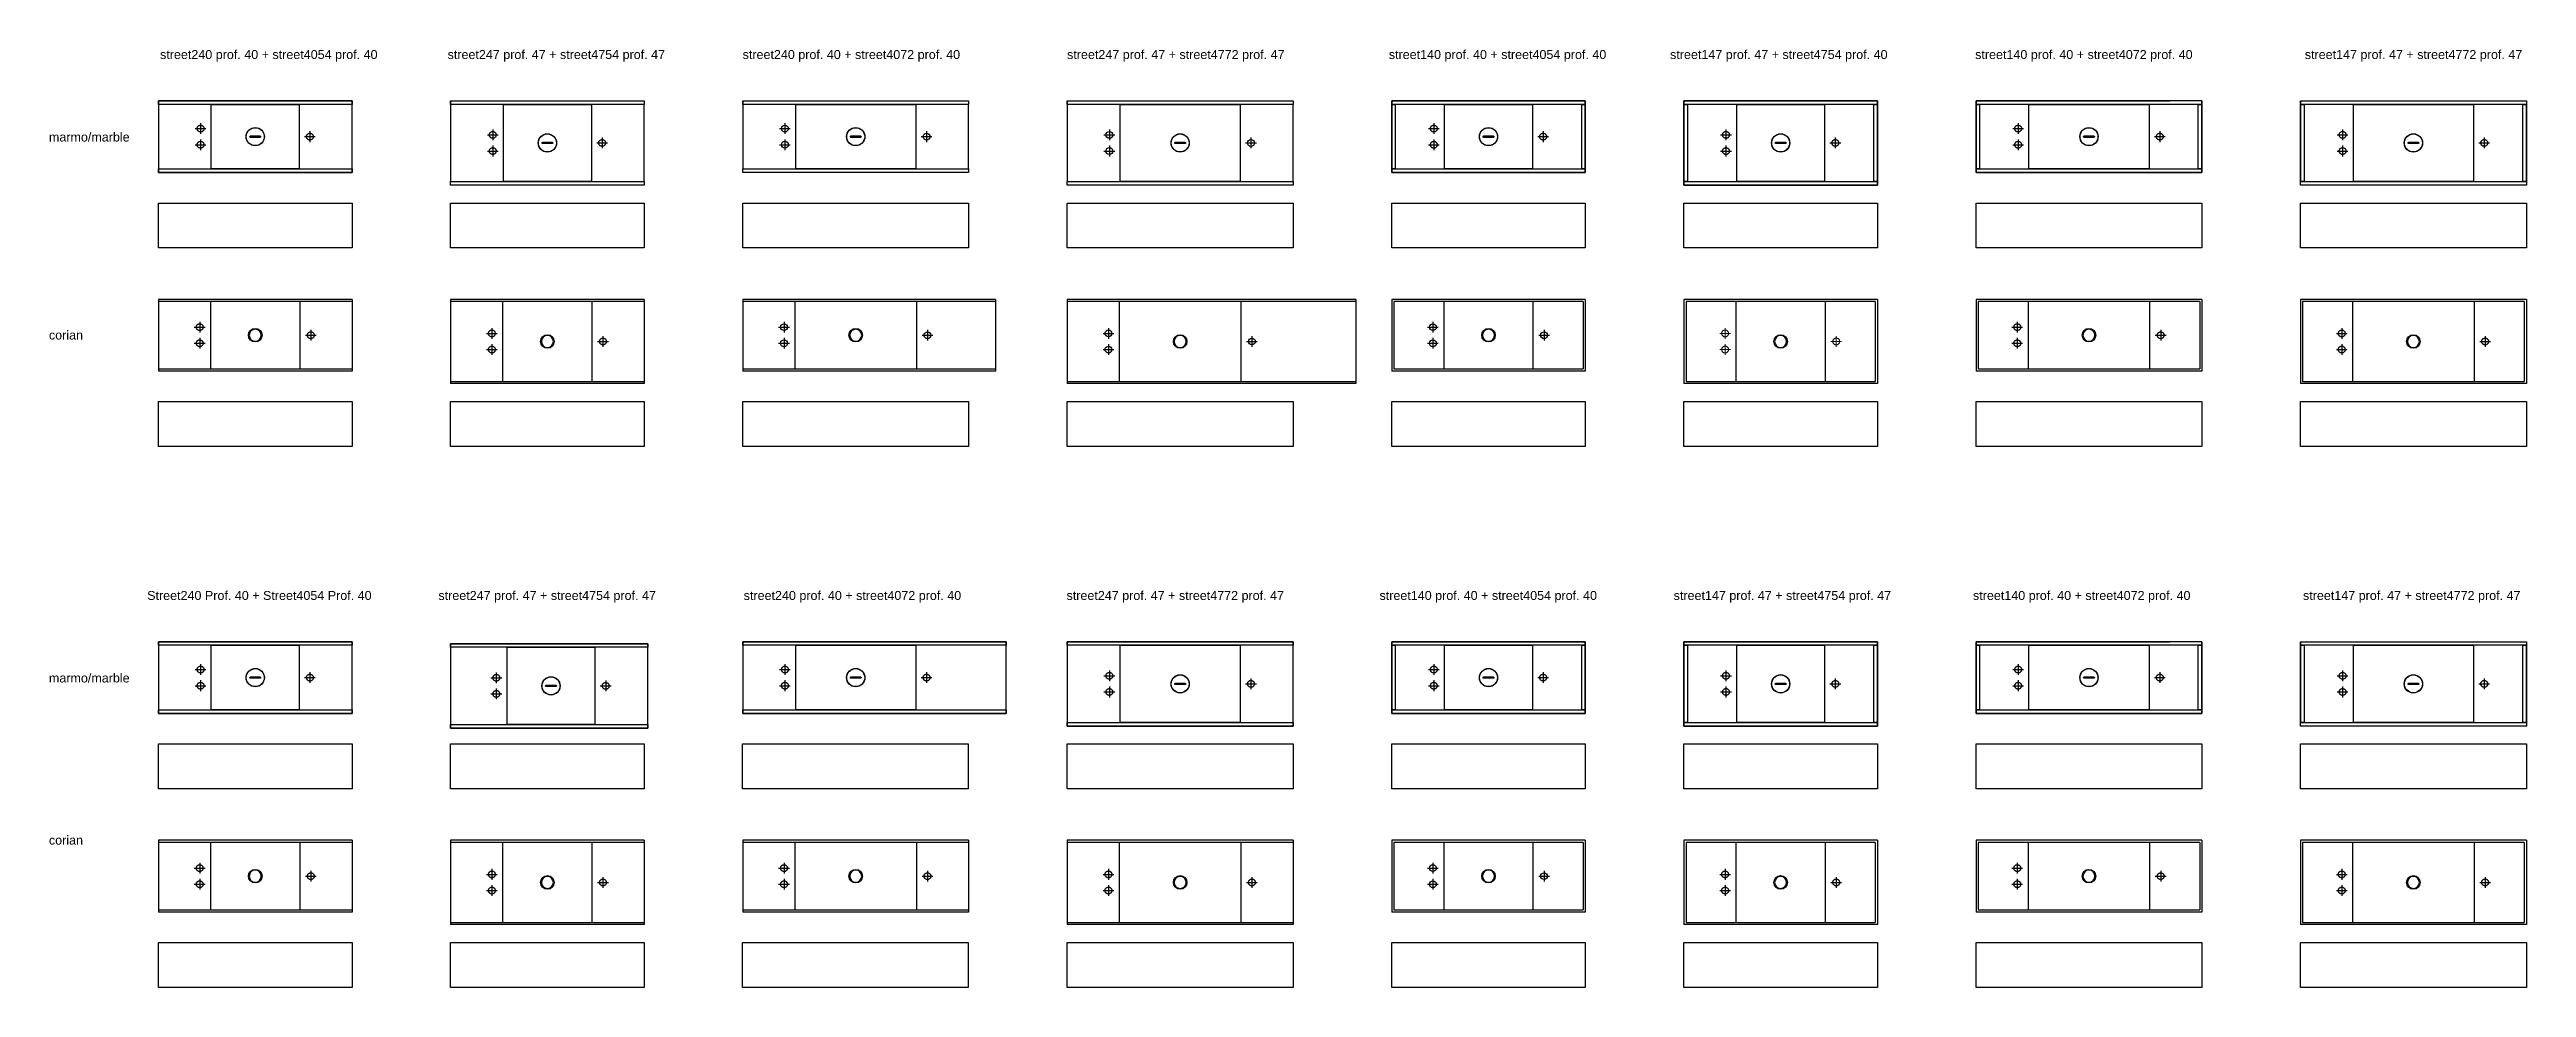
# Model space of a CAD drawing. Header units: millimetres. Extents: x 396 to 4372, y 216 to 1946.
# Drawn here: x 396 to 1777, y 1423 to 1946 of the extents above; entities that cross this region are included whole.
import ezdxf

# ---------------------------------------------------------------- set-up
doc = ezdxf.new("R2010")
doc.units = ezdxf.units.MM
doc.linetypes.add('ACAD_ISO02W100', pattern=[15, 12, -3])
doc.layers.add('8', color=8, linetype='Continuous', lineweight=18)
doc.styles.get("Standard").update_dxf_attribs({"font": 'arial.ttf'})

msp = doc.modelspace()

# ---------------------------------------------------------------- texts
at = {"char_height": 5, "attachment_point": 1}
for s, width, heights, insert in [('street240 prof. 40 + street4054 prof. 40', 121.896, [0], (457.3, 1945.4)), ('street247 prof. 47 + street4754 prof. 47', 121.896, [0], (617.7, 1945.4)), ('street240 prof. 40 + street4072 prof. 40', 121.065, [0], (782.3, 1945.4)), ('street247 prof. 47 + street4772 prof. 47', 121.905, [0], (963.3, 1945.4)), ('street140 prof. 40 + street4054 prof. 40 ', 124.636, [12.5], (1142.8, 1945.4)), ('street147 prof. 47 + street4754 prof. 40 ', 124.636, [12.5], (1299.7, 1945.4)), ('street140 prof. 40 + street4072 prof. 40', 124.636, [12.5], (1469.9, 1945.4)), ('street147 prof. 47 + street4772 prof. 47', 124.636, [12.5], (1653.8, 1945.4)), ('marmo/marble', 116.784, [0], (395.3, 1899.4)), ('corian', 116.784, [0], (395.3, 1789, 0)), ('Street240 Prof. 40 + Street4054 Prof. 40', 127.368, [0], (450.1, 1643.8, 0)), ('street247 prof. 47 + street4754 prof. 47', 127.368, [0], (612.6, 1643.8, 0)), ('street240 prof. 40 + street4072 prof. 40 ', 127.368, [0], (782.9, 1643.8, 0)), ('street247 prof. 47 + street4772 prof. 47', 127.368, [0], (963, 1643.8, 0)), ('street140 prof. 40 + street4054 prof. 40', 127.368, [0], (1137.6, 1643.8, 0)), ('street147 prof. 47 + street4754 prof. 47', 127.368, [0], (1301.7, 1643.8, 0)), ('street140 prof. 40 + street4072 prof. 40', 127.368, [6.47], (1468.7, 1643.8, 0)), ('street147 prof. 47 + street4772 prof. 47', 127.368, [0], (1652.8, 1643.8, 0)), ('marmo/marble', 116.784, [0], (395.3, 1597.8)), ('corian', 116.784, [0], (395.3, 1507.4))]:
    msp.add_mtext_dynamic_manual_height_columns(s, width=width, gutter_width=12.5, heights=heights, dxfattribs=dict(at, insert=insert))

# ---------------------------------------------------------------- blocks, each defined once
blk = doc.blocks.new('*U25')
blk.add_lwpolyline([(0, 25), (108, 25), (108, 0), (0, 0)], close=True)
blk = doc.blocks.new('*U0')
blk.add_lwpolyline([(0, 25), (108, 25), (108, 0), (0, 0)], close=True)
blk = doc.blocks.new('*U22')
for points in [[(0, 40), (0, 2), (108, 2), (108, 38), (0, 38)], [(108, 40), (108, 38), (0, 38), (0, 40), (108, 40)], [(108, 2), (108, 0), (0, 0), (0, 2), (108, 2)]]:
    blk.add_lwpolyline(points)
for points in [[(0, 0), (108, 0), (108, 40), (0, 40)], [(29.5, 38), (78.5, 38), (78.5, 2), (29.5, 2)], [(51.2, 20.3), (51.3, 20.4), (51.4, 20.4), (56.6, 20.4), (56.7, 20.4), (56.8, 20.3), (56.9, 20.3), (56.9, 20.2), (57, 20.1), (57, 20), (57, 19.9), (56.9, 19.8), (56.9, 19.7), (56.8, 19.7), (56.7, 19.6), (56.6, 19.6), (51.4, 19.6), (51.3, 19.6), (51.2, 19.7), (51.1, 19.7), (51.1, 19.8), (51, 19.9), (51, 20), (51, 20.1), (51.1, 20.2), (51.1, 20.3)]]:
    blk.add_lwpolyline(points, close=True)
for radius in [5.1, 5]:
    blk.add_circle((54, 20), radius)
at = {"layer": 'Defpoints', "linetype": 'ACAD_ISO02W100'}
for p, q in [((20.5, 24.5), (26.5, 24.5)), ((20.5, 15.5), (26.5, 15.5)), ((23.5, 27.5), (23.5, 21.5)), ((23.5, 18.5), (23.5, 12.5)), ((81.5, 20), (87.5, 20)), ((84.5, 23), (84.5, 17))]:
    blk.add_line(p, q, dxfattribs=at)
for centre in [(23.5, 24.5), (23.5, 15.5), (84.5, 20)]:
    blk.add_circle(centre, 1.9, dxfattribs=at)
blk = doc.blocks.new('*U26')
for p, q in [((108, 40), (0, 40)), ((0, 40), (0, 0)), ((108, 38.8), (0, 38.8)), ((29, 38.8), (29, 1.2, 0)), ((79, 1.2, 0), (79, 38.8)), ((108, 40), (108, 0)), ((0, 1.2), (108, 1.2)), ((108, 0), (0, 0))]:
    blk.add_line(p, q)
blk.add_circle((54, 20, 0), 3.78)
at = {"extrusion": (0, 0, -1)}
blk.add_circle((-54, 20, 0), 3.35, dxfattribs=at)
at = {"layer": 'Defpoints', "linetype": 'ACAD_ISO02W100'}
for p, q in [((20, 24.5, 0), (26, 24.5, 0)), ((20, 15.5, 0), (26, 15.5, 0)), ((23, 27.5, 0), (23, 21.5, 0)), ((23, 18.5, 0), (23, 12.5, 0)), ((82, 20, 0), (88, 20, 0)), ((85, 23, 0), (85, 17, 0))]:
    blk.add_line(p, q, dxfattribs=at)
for centre in [(23, 24.5, 0), (23, 15.5, 0), (85, 20, 0)]:
    blk.add_circle(centre, 1.9, dxfattribs=at)
blk = doc.blocks.new('*U29')
for points in [[(-2, 47), (-2, 2), (108, 2), (108, 45), (-2, 45)], [(108, 47), (108, 45), (-2, 45), (-2, 47), (108, 47)], [(108, 2), (108, 0), (-2, 0), (-2, 2), (108, 2)]]:
    blk.add_lwpolyline(points)
for points in [[(-2, 0), (108, 0), (108, 47), (-2, 47)], [(29.5, 45), (78.5, 45), (78.5, 2), (29.5, 2)], [(51.2, 23.8), (51.3, 23.9), (51.4, 23.9), (56.6, 23.9), (56.7, 23.9), (56.8, 23.8), (56.9, 23.8), (56.9, 23.7), (57, 23.6), (57, 23.5), (57, 23.4), (56.9, 23.3), (56.9, 23.2), (56.8, 23.2), (56.7, 23.1), (56.6, 23.1), (51.4, 23.1), (51.3, 23.1), (51.2, 23.2), (51.1, 23.2), (51.1, 23.3), (51, 23.4), (51, 23.5), (51, 23.6), (51.1, 23.7), (51.1, 23.8)]]:
    blk.add_lwpolyline(points, close=True)
for radius in [5.1, 5]:
    blk.add_circle((54, 23.5), radius)
at = {"layer": 'Defpoints', "linetype": 'ACAD_ISO02W100'}
for p, q in [((20.5, 28), (26.5, 28)), ((23.5, 31), (23.5, 25)), ((20.5, 19), (26.5, 19)), ((23.5, 22), (23.5, 16)), ((81.5, 23.5), (87.5, 23.5)), ((84.5, 26.5), (84.5, 20.5))]:
    blk.add_line(p, q, dxfattribs=at)
for centre in [(23.5, 28), (23.5, 19), (84.5, 23.5)]:
    blk.add_circle(centre, 1.9, dxfattribs=at)
blk = doc.blocks.new('*U36')
for p, q in [((0, 47), (0, 0)), ((108, 45.8), (0, 45.8)), ((29, 45.8), (29, 1.2, 0)), ((79, 1.2, 0), (79, 45.8)), ((108, 47), (108, 0)), ((0, 1.2), (108, 1.2)), ((108, 0), (0, 0))]:
    blk.add_line(p, q)
blk.add_lwpolyline([(108, 47), (0, 47)])
blk.add_circle((54, 23.5, 0), 3.78)
at = {"extrusion": (0, 0, -1)}
blk.add_circle((-54, 23.5, 0), 3.35, dxfattribs=at)
at = {"layer": 'Defpoints', "linetype": 'ACAD_ISO02W100'}
for p, q in [((20, 28, 0), (26, 28, 0)), ((23, 31, 0), (23, 25, 0)), ((20, 19, 0), (26, 19, 0)), ((23, 22, 0), (23, 16, 0)), ((82, 23.5, 0), (88, 23.5, 0)), ((85, 26.5, 0), (85, 20.5, 0))]:
    blk.add_line(p, q, dxfattribs=at)
for centre in [(23, 28, 0), (23, 19, 0), (85, 23.5, 0)]:
    blk.add_circle(centre, 1.9, dxfattribs=at)
blk = doc.blocks.new('*U31')
for points in [[(0, 40), (0, 2), (147, 2), (147, 38), (0, 38)], [(147, 40), (147, 38), (0, 38), (0, 40), (147, 40)], [(147, 2), (147, 0), (0, 0), (0, 2), (147, 2)]]:
    blk.add_lwpolyline(points)
for points in [[(0, 0), (147, 0), (147, 40), (0, 40)], [(29.5, 38), (96.5, 38), (96.5, 2), (29.5, 2)], [(60.2, 20.3), (60.3, 20.4), (60.4, 20.4), (65.6, 20.4), (65.7, 20.4), (65.8, 20.3), (65.9, 20.3), (65.9, 20.2), (66, 20.1), (66, 20), (66, 19.9), (65.9, 19.8), (65.9, 19.7), (65.8, 19.7), (65.7, 19.6), (65.6, 19.6), (60.4, 19.6), (60.3, 19.6), (60.2, 19.7), (60.1, 19.7), (60.1, 19.8), (60, 19.9), (60, 20), (60, 20.1), (60.1, 20.2), (60.1, 20.3)]]:
    blk.add_lwpolyline(points, close=True)
for radius in [5.1, 5]:
    blk.add_circle((63, 20), radius)
at = {"layer": 'Defpoints', "linetype": 'ACAD_ISO02W100'}
for p, q in [((20.5, 24.5), (26.5, 24.5)), ((20.5, 15.5), (26.5, 15.5)), ((23.5, 27.5), (23.5, 21.5)), ((23.5, 18.5), (23.5, 12.5)), ((99.5, 20), (105.5, 20)), ((102.5, 23), (102.5, 17))]:
    blk.add_line(p, q, dxfattribs=at)
for centre in [(23.5, 24.5), (23.5, 15.5), (102.5, 20)]:
    blk.add_circle(centre, 1.9, dxfattribs=at)
blk = doc.blocks.new('*U32')
for p, q in [((0, 40), (0, 0)), ((126, 38.8), (0, 38.8)), ((29, 38.8), (29, 1.2, 0)), ((97, 1.2, 0), (97, 38.8)), ((126, 40), (126, 0)), ((0, 1.2), (126, 1.2)), ((126, 0), (0, 0))]:
    blk.add_line(p, q)
blk.add_lwpolyline([(126, 40), (0, 40)])
blk.add_circle((63, 20), 3.78)
at = {"extrusion": (0, 0, -1)}
blk.add_circle((-63, 20, 0), 3.35, dxfattribs=at)
at = {"layer": 'Defpoints', "linetype": 'ACAD_ISO02W100'}
for p, q in [((20, 24.5), (26, 24.5)), ((20, 15.5), (26, 15.5)), ((23, 27.5), (23, 21.5)), ((23, 18.5), (23, 12.5)), ((100, 20, 0), (106, 20, 0)), ((103, 23, 0), (103, 17, 0))]:
    blk.add_line(p, q, dxfattribs=at)
for centre in [(23, 24.5), (23, 15.5), (103, 20, 0)]:
    blk.add_circle(centre, 1.9, dxfattribs=at)
blk = doc.blocks.new('*U24')
blk.add_lwpolyline([(0, 25), (126, 25), (126, 0), (0, 0)], close=True)
blk = doc.blocks.new('*U34')
for points in [[(0, 47), (0, 2), (126, 2), (126, 45), (0, 45)], [(126, 47), (126, 45), (0, 45), (0, 47), (126, 47)], [(126, 2), (126, 0), (0, 0), (0, 2), (126, 2)]]:
    blk.add_lwpolyline(points)
for points in [[(0, 0), (126, 0), (126, 47), (0, 47)], [(29.5, 45), (96.5, 45), (96.5, 2), (29.5, 2)], [(60.2, 23.8), (60.3, 23.9), (60.4, 23.9), (65.6, 23.9), (65.7, 23.9), (65.8, 23.8), (65.9, 23.8), (65.9, 23.7), (66, 23.6), (66, 23.5), (66, 23.4), (65.9, 23.3), (65.9, 23.2), (65.8, 23.2), (65.7, 23.1), (65.6, 23.1), (60.4, 23.1), (60.3, 23.1), (60.2, 23.2), (60.1, 23.2), (60.1, 23.3), (60, 23.4), (60, 23.5), (60, 23.6), (60.1, 23.7), (60.1, 23.8)]]:
    blk.add_lwpolyline(points, close=True)
for radius in [5.1, 5]:
    blk.add_circle((63, 23.5), radius)
at = {"layer": 'Defpoints', "linetype": 'ACAD_ISO02W100'}
for p, q in [((20.5, 28), (26.5, 28)), ((23.5, 31), (23.5, 25)), ((20.5, 19), (26.5, 19)), ((23.5, 22), (23.5, 16)), ((99.5, 23.5), (105.5, 23.5)), ((102.5, 26.5), (102.5, 20.5))]:
    blk.add_line(p, q, dxfattribs=at)
for centre in [(23.5, 28), (23.5, 19), (102.5, 23.5)]:
    blk.add_circle(centre, 1.9, dxfattribs=at)
blk = doc.blocks.new('*U99')
for p, q in [((0, 47), (0, 0)), ((126, 45.8), (0, 45.8)), ((29, 45.8), (29, 1.2, 0)), ((97, 1.2, 0), (97, 45.8)), ((126, 47), (126, 0)), ((0, 1.2), (126, 1.2)), ((126, 0), (0, 0))]:
    blk.add_line(p, q)
blk.add_lwpolyline([(126, 47), (0, 47)])
blk.add_circle((63, 23.5), 3.78)
at = {"extrusion": (0, 0, -1)}
blk.add_circle((-63, 23.5, 0), 3.35, dxfattribs=at)
at = {"layer": 'Defpoints', "linetype": 'ACAD_ISO02W100'}
for p, q in [((20, 28), (26, 28)), ((23, 31), (23, 25)), ((20, 19), (26, 19)), ((23, 22), (23, 16)), ((100, 23.5, 0), (106, 23.5, 0)), ((103, 26.5, 0), (103, 20.5, 0))]:
    blk.add_line(p, q, dxfattribs=at)
for centre in [(23, 28), (23, 19), (103, 23.5, 0)]:
    blk.add_circle(centre, 1.9, dxfattribs=at)
blk = doc.blocks.new('*U13')
for points in [[(0, 40), (0, 2), (108, 2), (108, 38), (0, 38)], [(108, 40), (108, 38), (0, 38), (0, 40), (108, 40)], [(0, 38), (2, 38), (2, 2), (0, 2), (0, 38)], [(106, 38), (108, 38), (108, 2), (106, 2), (106, 38)], [(108, 2), (108, 0), (0, 0), (0, 2), (108, 2)]]:
    blk.add_lwpolyline(points)
for points in [[(0, 0), (108, 0), (108, 40), (0, 40)], [(29.5, 38), (78.5, 38), (78.5, 2), (29.5, 2)], [(51.2, 20.3), (51.3, 20.4), (51.4, 20.4), (56.6, 20.4), (56.7, 20.4), (56.8, 20.3), (56.9, 20.3), (56.9, 20.2), (57, 20.1), (57, 20), (57, 19.9), (56.9, 19.8), (56.9, 19.7), (56.8, 19.7), (56.7, 19.6), (56.6, 19.6), (51.4, 19.6), (51.3, 19.6), (51.2, 19.7), (51.1, 19.7), (51.1, 19.8), (51, 19.9), (51, 20), (51, 20.1), (51.1, 20.2), (51.1, 20.3)]]:
    blk.add_lwpolyline(points, close=True)
for radius in [5.1, 5]:
    blk.add_circle((54, 20), radius)
at = {"layer": 'Defpoints', "linetype": 'ACAD_ISO02W100'}
for p, q in [((20.5, 24.5), (26.5, 24.5)), ((20.5, 15.5), (26.5, 15.5)), ((23.5, 27.5), (23.5, 21.5)), ((23.5, 18.5), (23.5, 12.5)), ((81.5, 20), (87.5, 20)), ((84.5, 23), (84.5, 17))]:
    blk.add_line(p, q, dxfattribs=at)
for centre in [(23.5, 24.5), (23.5, 15.5), (84.5, 20)]:
    blk.add_circle(centre, 1.9, dxfattribs=at)
blk = doc.blocks.new('*U14')
for p, q in [((108, 40), (0, 40)), ((0, 40), (0, 0)), ((106.8, 38.8), (1.2, 38.8)), ((1.2, 38.8), (1.2, 1.2)), ((29, 38.8), (29, 1.2, 0)), ((79, 1.2, 0), (79, 38.8)), ((106.8, 38.8), (106.8, 1.2)), ((108, 40), (108, 0)), ((108, 0), (0, 0)), ((1.2, 1.2), (106.8, 1.2))]:
    blk.add_line(p, q)
blk.add_circle((54, 20, 0), 3.78)
at = {"extrusion": (0, 0, -1)}
blk.add_circle((-54, 20, 0), 3.35, dxfattribs=at)
at = {"layer": 'Defpoints'}
for p, q in [((20, 24.5, 0), (26, 24.5, 0)), ((20, 15.5, 0), (26, 15.5, 0)), ((23, 27.5, 0), (23, 21.5, 0)), ((23, 18.5, 0), (23, 12.5, 0)), ((82, 20, 0), (88, 20, 0)), ((85, 23, 0), (85, 17, 0))]:
    blk.add_line(p, q, dxfattribs=at)
for centre in [(23, 24.5, 0), (23, 15.5, 0), (85, 20, 0)]:
    blk.add_circle(centre, 1.9, dxfattribs=at)
blk = doc.blocks.new('*U37')
for points in [[(0, 47), (0, 2), (108, 2), (108, 45), (0, 45)], [(108, 47), (108, 45), (0, 45), (0, 47), (108, 47)], [(0, 45), (2, 45), (2, 2), (0, 2), (0, 45)], [(106, 45), (108, 45), (108, 2), (106, 2), (106, 45)], [(108, 2), (108, 0), (0, 0), (0, 2), (108, 2)]]:
    blk.add_lwpolyline(points)
for points in [[(0, 0), (108, 0), (108, 47), (0, 47)], [(29.5, 45), (78.5, 45), (78.5, 2), (29.5, 2)], [(51.2, 23.8), (51.3, 23.9), (51.4, 23.9), (56.6, 23.9), (56.7, 23.9), (56.8, 23.8), (56.9, 23.8), (56.9, 23.7), (57, 23.6), (57, 23.5), (57, 23.4), (56.9, 23.3), (56.9, 23.2), (56.8, 23.2), (56.7, 23.1), (56.6, 23.1), (51.4, 23.1), (51.3, 23.1), (51.2, 23.2), (51.1, 23.2), (51.1, 23.3), (51, 23.4), (51, 23.5), (51, 23.6), (51.1, 23.7), (51.1, 23.8)]]:
    blk.add_lwpolyline(points, close=True)
for radius in [5.1, 5]:
    blk.add_circle((54, 23.5), radius)
at = {"layer": 'Defpoints', "linetype": 'ACAD_ISO02W100'}
for p, q in [((20.5, 28), (26.5, 28)), ((23.5, 31), (23.5, 25)), ((20.5, 19), (26.5, 19)), ((23.5, 22), (23.5, 16)), ((81.5, 23.5), (87.5, 23.5)), ((84.5, 26.5), (84.5, 20.5))]:
    blk.add_line(p, q, dxfattribs=at)
for centre in [(23.5, 28), (23.5, 19), (84.5, 23.5)]:
    blk.add_circle(centre, 1.9, dxfattribs=at)
blk = doc.blocks.new('*U39')
for p, q in [((0, 0), (0, -47)), ((108, 0), (108, -47)), ((106.8, -1.2), (1.2, -1.2)), ((1.2, -1.2), (1.2, -45.8)), ((29, -1.2), (29, -45.8, 0)), ((79, -45.8, 0), (79, -1.2)), ((106.8, -1.2), (106.8, -45.8)), ((108, -47), (0, -47)), ((1.2, -45.8), (106.8, -45.8))]:
    blk.add_line(p, q)
blk.add_lwpolyline([(108, 0), (0, 0)])
blk.add_circle((54, -23.5, 0), 3.78)
at = {"extrusion": (0, 0, -1)}
blk.add_circle((-54, -23.5, 0), 3.35, dxfattribs=at)
at = {"layer": 'Defpoints', "linetype": 'ACAD_ISO02W100'}
for p, q in [((20, -19, 0), (26, -19, 0)), ((23, -16, 0), (23, -22, 0)), ((23, -25, 0), (23, -31, 0)), ((82, -23.5, 0), (88, -23.5, 0)), ((85, -20.5, 0), (85, -26.5, 0)), ((20, -28, 0), (26, -28, 0))]:
    blk.add_line(p, q, dxfattribs=at)
for centre in [(23, -19, 0), (23, -28, 0), (85, -23.5, 0)]:
    blk.add_circle(centre, 1.9, dxfattribs=at)
blk = doc.blocks.new('*U17')
for points in [[(0, 40), (0, 2), (126, 2), (126, 38), (0, 38)], [(126, 40), (126, 38), (0, 38), (0, 40), (108, 40)], [(0, 38), (2, 38), (2, 2), (0, 2), (0, 38)], [(124, 38), (126, 38), (126, 2), (124, 2), (124, 38)], [(126, 2), (126, 0), (0, 0), (0, 2), (126, 2)]]:
    blk.add_lwpolyline(points)
for points in [[(0, 0), (126, 0), (126, 40), (0, 40)], [(29.5, 38), (96.5, 38), (96.5, 2), (29.5, 2)], [(60.2, 20.3), (60.3, 20.4), (60.4, 20.4), (65.6, 20.4), (65.7, 20.4), (65.8, 20.3), (65.9, 20.3), (65.9, 20.2), (66, 20.1), (66, 20), (66, 19.9), (65.9, 19.8), (65.9, 19.7), (65.8, 19.7), (65.7, 19.6), (65.6, 19.6), (60.4, 19.6), (60.3, 19.6), (60.2, 19.7), (60.1, 19.7), (60.1, 19.8), (60, 19.9), (60, 20), (60, 20.1), (60.1, 20.2), (60.1, 20.3)]]:
    blk.add_lwpolyline(points, close=True)
for radius in [5.1, 5]:
    blk.add_circle((63, 20), radius)
at = {"layer": 'Defpoints', "linetype": 'ACAD_ISO02W100'}
for p, q in [((20.5, 24.5), (26.5, 24.5)), ((20.5, 15.5), (26.5, 15.5)), ((23.5, 27.5), (23.5, 21.5)), ((23.5, 18.5), (23.5, 12.5)), ((99.5, 20), (105.5, 20)), ((102.5, 23), (102.5, 17))]:
    blk.add_line(p, q, dxfattribs=at)
for centre in [(23.5, 24.5), (23.5, 15.5), (102.5, 20)]:
    blk.add_circle(centre, 1.9, dxfattribs=at)
blk = doc.blocks.new('*U18')
for p, q in [((0, 40), (0, 0)), ((124.8, 38.8), (1.2, 38.8)), ((1.2, 38.8), (1.2, 1.2)), ((29, 38.8), (29, 1.2, 0)), ((97, 1.2, 0), (97, 38.8)), ((124.8, 38.8), (124.8, 1.2)), ((126, 40), (126, 0)), ((126, 0), (0, 0)), ((1.2, 1.2), (124.8, 1.2))]:
    blk.add_line(p, q)
blk.add_lwpolyline([(126, 40), (0, 40)])
blk.add_circle((63, 20), 3.78)
at = {"extrusion": (0, 0, -1)}
blk.add_circle((-63, 20, 0), 3.35, dxfattribs=at)
at = {"layer": 'Defpoints', "linetype": 'ACAD_ISO02W100'}
for p, q in [((20, 24.5), (26, 24.5)), ((20, 15.5), (26, 15.5)), ((23, 27.5), (23, 21.5)), ((23, 18.5), (23, 12.5)), ((100, 20, 0), (106, 20, 0)), ((103, 23, 0), (103, 17, 0))]:
    blk.add_line(p, q, dxfattribs=at)
for centre in [(23, 24.5), (23, 15.5), (103, 20, 0)]:
    blk.add_circle(centre, 1.9, dxfattribs=at)
blk = doc.blocks.new('*U19')
for points in [[(0, 47), (0, 2), (126, 2), (126, 45), (0, 45)], [(126, 47), (126, 45), (0, 45), (0, 47), (126, 47)], [(0, 45), (2, 45), (2, 2), (0, 2), (0, 45)], [(124, 45), (126, 45), (126, 2), (124, 2), (124, 45)], [(126, 2), (126, 0), (0, 0), (0, 2), (126, 2)]]:
    blk.add_lwpolyline(points)
for points in [[(29.5, 45), (96.5, 45), (96.5, 2), (29.5, 2)], [(60.2, 23.8), (60.3, 23.9), (60.4, 23.9), (65.6, 23.9), (65.7, 23.9), (65.8, 23.8), (65.9, 23.8), (65.9, 23.7), (66, 23.6), (66, 23.5), (66, 23.4), (65.9, 23.3), (65.9, 23.2), (65.8, 23.2), (65.7, 23.1), (65.6, 23.1), (60.4, 23.1), (60.3, 23.1), (60.2, 23.2), (60.1, 23.2), (60.1, 23.3), (60, 23.4), (60, 23.5), (60, 23.6), (60.1, 23.7), (60.1, 23.8)]]:
    blk.add_lwpolyline(points, close=True)
for radius in [5.1, 5]:
    blk.add_circle((63, 23.5), radius)
at = {"layer": 'Defpoints', "linetype": 'ACAD_ISO02W100'}
for p, q in [((20.5, 28), (26.5, 28)), ((23.5, 31), (23.5, 25)), ((20.5, 19), (26.5, 19)), ((23.5, 22), (23.5, 16)), ((99.5, 23.5), (105.5, 23.5)), ((102.5, 26.5), (102.5, 20.5))]:
    blk.add_line(p, q, dxfattribs=at)
for centre in [(23.5, 28), (23.5, 19), (102.5, 23.5)]:
    blk.add_circle(centre, 1.9, dxfattribs=at)
blk = doc.blocks.new('*U20')
for p, q in [((0, 47), (0, 0)), ((124.8, 45.8), (1.2, 45.8)), ((1.2, 45.8), (1.2, 1.2)), ((29, 45.8), (29, 1.2, 0)), ((97, 1.2, 0), (97, 45.8)), ((124.8, 45.8), (124.8, 1.2)), ((126, 47), (126, 0)), ((126, 0), (0, 0)), ((1.2, 1.2), (124.8, 1.2))]:
    blk.add_line(p, q)
blk.add_lwpolyline([(126, 47), (0, 47)])
blk.add_circle((63, 23.5), 3.78)
at = {"extrusion": (0, 0, -1)}
blk.add_circle((-63, 23.5, 0), 3.35, dxfattribs=at)
at = {"layer": 'Defpoints', "linetype": 'ACAD_ISO02W100'}
for p, q in [((20, 28), (26, 28)), ((23, 31), (23, 25)), ((20, 19), (26, 19)), ((23, 22), (23, 16)), ((100, 23.5, 0), (106, 23.5, 0)), ((103, 26.5, 0), (103, 20.5, 0))]:
    blk.add_line(p, q, dxfattribs=at)
for centre in [(23, 28), (23, 19), (103, 23.5, 0)]:
    blk.add_circle(centre, 1.9, dxfattribs=at)
blk = doc.blocks.new('*U1')
for points in [[(0, 40), (0, 2), (126, 2), (126, 38), (0, 38)], [(126, 40), (126, 38), (0, 38), (0, 40), (126, 40)], [(126, 2), (126, 0), (0, 0), (0, 2), (126, 2)]]:
    blk.add_lwpolyline(points)
for points in [[(29.5, 38), (96.5, 38), (96.5, 2), (29.5, 2)], [(60.2, 20.3), (60.3, 20.4), (60.4, 20.4), (65.6, 20.4), (65.7, 20.4), (65.8, 20.3), (65.9, 20.3), (65.9, 20.2), (66, 20.1), (66, 20), (66, 19.9), (65.9, 19.8), (65.9, 19.7), (65.8, 19.7), (65.7, 19.6), (65.6, 19.6), (60.4, 19.6), (60.3, 19.6), (60.2, 19.7), (60.1, 19.7), (60.1, 19.8), (60, 19.9), (60, 20), (60, 20.1), (60.1, 20.2), (60.1, 20.3)]]:
    blk.add_lwpolyline(points, close=True)
for radius in [5.1, 5]:
    blk.add_circle((63, 20), radius)
at = {"layer": 'Defpoints'}
for p, q in [((20.5, 24.5), (26.5, 24.5)), ((20.5, 15.5), (26.5, 15.5)), ((23.5, 27.5), (23.5, 21.5)), ((23.5, 18.5), (23.5, 12.5)), ((99.5, 20), (105.5, 20)), ((102.5, 23), (102.5, 17))]:
    blk.add_line(p, q, dxfattribs=at)
for centre in [(23.5, 24.5), (23.5, 15.5), (102.5, 20)]:
    blk.add_circle(centre, 1.9, dxfattribs=at)
blk = doc.blocks.new('*U3')
for p, q in [((0, 40), (0, 0)), ((141, 38.8), (0, 38.8)), ((29, 38.8), (29, 1.2, 0)), ((97, 1.2, 0), (97, 38.8)), ((141, 40), (141, 0)), ((20, 24.5), (26, 24.5)), ((20, 15.5), (26, 15.5)), ((23, 27.5), (23, 21.5)), ((23, 18.5), (23, 12.5)), ((100, 20, 0), (106, 20, 0)), ((103, 23, 0), (103, 17, 0)), ((0, 1.2), (141, 1.2)), ((141, 0), (0, 0))]:
    blk.add_line(p, q)
blk.add_lwpolyline([(141, 40), (0, 40)])
for centre, radius in [((23, 24.5), 1.9), ((23, 15.5), 1.9), ((63, 20), 3.78), ((103, 20, 0), 1.9)]:
    blk.add_circle(centre, radius)
at = {"extrusion": (0, 0, -1)}
blk.add_circle((-63, 20, 0), 3.35, dxfattribs=at)
blk = doc.blocks.new('*U4')
for points in [[(108, 40), (108, 38), (0, 38), (0, 40), (108, 40)], [(108, 2), (108, 0), (0, 0), (0, 2), (108, 2)]]:
    blk.add_lwpolyline(points)
for points in [[(0, 0), (108, 0), (108, 40), (0, 40)], [(29.5, 38), (78.5, 38), (78.5, 2), (29.5, 2)], [(51.2, 20.3), (51.3, 20.4), (51.4, 20.4), (56.6, 20.4), (56.7, 20.4), (56.8, 20.3), (56.9, 20.3), (56.9, 20.2), (57, 20.1), (57, 20), (57, 19.9), (56.9, 19.8), (56.9, 19.7), (56.8, 19.7), (56.7, 19.6), (56.6, 19.6), (51.4, 19.6), (51.3, 19.6), (51.2, 19.7), (51.1, 19.7), (51.1, 19.8), (51, 19.9), (51, 20), (51, 20.1), (51.1, 20.2), (51.1, 20.3)]]:
    blk.add_lwpolyline(points, close=True)
for radius in [5.1, 5]:
    blk.add_circle((54, 20), radius)
at = {"layer": 'Defpoints', "linetype": 'ACAD_ISO02W100'}
for p, q in [((20.5, 24.5), (26.5, 24.5)), ((20.5, 15.5), (26.5, 15.5)), ((23.5, 27.5), (23.5, 21.5)), ((23.5, 18.5), (23.5, 12.5)), ((81.5, 20), (87.5, 20)), ((84.5, 23), (84.5, 17))]:
    blk.add_line(p, q, dxfattribs=at)
for centre in [(23.5, 24.5), (23.5, 15.5), (84.5, 20)]:
    blk.add_circle(centre, 1.9, dxfattribs=at)
blk = doc.blocks.new('*U5')
for p, q in [((108, 40), (0, 40)), ((0, 40), (0, 0)), ((108, 38.8), (0, 38.8)), ((29, 38.8), (29, 1.2, 0)), ((79, 1.2, 0), (79, 38.8)), ((108, 40), (108, 0)), ((0, 1.2), (108, 1.2)), ((108, 0), (0, 0))]:
    blk.add_line(p, q)
blk.add_circle((54, 20, 0), 3.78)
at = {"extrusion": (0, 0, -1)}
blk.add_circle((-54, 20, 0), 3.35, dxfattribs=at)
at = {"layer": 'Defpoints', "linetype": 'ACAD_ISO02W100'}
for p, q in [((20, 24.5, 0), (26, 24.5, 0)), ((20, 15.5, 0), (26, 15.5, 0)), ((23, 27.5, 0), (23, 21.5, 0)), ((23, 18.5, 0), (23, 12.5, 0)), ((82, 20, 0), (88, 20, 0)), ((85, 23, 0), (85, 17, 0))]:
    blk.add_line(p, q, dxfattribs=at)
for centre in [(23, 24.5, 0), (23, 15.5, 0), (85, 20, 0)]:
    blk.add_circle(centre, 1.9, dxfattribs=at)
blk = doc.blocks.new('*U9')
for points in [[(0, 47), (0, 2), (108, 2), (108, 45), (0, 45)], [(108, 47), (108, 45), (0, 45), (0, 47), (108, 47)], [(108, 2), (108, 0), (0, 0), (0, 2), (108, 2)]]:
    blk.add_lwpolyline(points)
for points in [[(29.5, 45), (78.5, 45), (78.5, 2), (29.5, 2)], [(51.2, 23.8), (51.3, 23.9), (51.4, 23.9), (56.6, 23.9), (56.7, 23.9), (56.8, 23.8), (56.9, 23.8), (56.9, 23.7), (57, 23.6), (57, 23.5), (57, 23.4), (56.9, 23.3), (56.9, 23.2), (56.8, 23.2), (56.7, 23.1), (56.6, 23.1), (51.4, 23.1), (51.3, 23.1), (51.2, 23.2), (51.1, 23.2), (51.1, 23.3), (51, 23.4), (51, 23.5), (51, 23.6), (51.1, 23.7), (51.1, 23.8)]]:
    blk.add_lwpolyline(points, close=True)
for radius in [5.1, 5]:
    blk.add_circle((54, 23.5), radius)
at = {"layer": 'Defpoints', "linetype": 'ACAD_ISO02W100'}
for p, q in [((20.5, 28), (26.5, 28)), ((23.5, 31), (23.5, 25)), ((20.5, 19), (26.5, 19)), ((23.5, 22), (23.5, 16)), ((81.5, 23.5), (87.5, 23.5)), ((84.5, 26.5), (84.5, 20.5))]:
    blk.add_line(p, q, dxfattribs=at)
for centre in [(23.5, 28), (23.5, 19), (84.5, 23.5)]:
    blk.add_circle(centre, 1.9, dxfattribs=at)
blk = doc.blocks.new('*U8')
for p, q in [((0, 47), (0, 0)), ((108, 45.8), (0, 45.8)), ((29, 45.8), (29, 1.2, 0)), ((79, 1.2, 0), (79, 45.8)), ((108, 47), (108, 0)), ((0, 1.2), (108, 1.2)), ((108, 0), (0, 0))]:
    blk.add_line(p, q)
at = {"linetype": 'ACAD_ISO02W100'}
blk.add_line((82, 23.5, 0), (88, 23.5, 0), dxfattribs=at)
blk.add_lwpolyline([(108, 47), (0, 47)])
blk.add_circle((54, 23.5, 0), 3.78)
at = {"extrusion": (0, 0, -1)}
blk.add_circle((-54, 23.5, 0), 3.35, dxfattribs=at)
at = {"layer": 'Defpoints', "linetype": 'ACAD_ISO02W100'}
for p, q in [((20, 28, 0), (26, 28, 0)), ((23, 31, 0), (23, 25, 0)), ((20, 19, 0), (26, 19, 0)), ((23, 22, 0), (23, 16, 0)), ((85, 26.5, 0), (85, 20.5, 0))]:
    blk.add_line(p, q, dxfattribs=at)
for centre in [(23, 28, 0), (23, 19, 0), (85, 23.5, 0)]:
    blk.add_circle(centre, 1.9, dxfattribs=at)
blk = doc.blocks.new('*U11')
for points in [[(0, 47), (0, 2), (126, 2), (126, 45), (0, 45)], [(126, 47), (126, 45), (0, 45), (0, 47), (126, 47)], [(126, 2), (126, 0), (0, 0), (0, 2), (126, 2)]]:
    blk.add_lwpolyline(points)
for points in [[(29.5, 45), (96.5, 45), (96.5, 2), (29.5, 2)], [(60.2, 23.8), (60.3, 23.9), (60.4, 23.9), (65.6, 23.9), (65.7, 23.9), (65.8, 23.8), (65.9, 23.8), (65.9, 23.7), (66, 23.6), (66, 23.5), (66, 23.4), (65.9, 23.3), (65.9, 23.2), (65.8, 23.2), (65.7, 23.1), (65.6, 23.1), (60.4, 23.1), (60.3, 23.1), (60.2, 23.2), (60.1, 23.2), (60.1, 23.3), (60, 23.4), (60, 23.5), (60, 23.6), (60.1, 23.7), (60.1, 23.8)]]:
    blk.add_lwpolyline(points, close=True)
for radius in [5.1, 5]:
    blk.add_circle((63, 23.5), radius)
at = {"layer": 'Defpoints'}
for p, q in [((20.5, 28), (26.5, 28)), ((23.5, 31), (23.5, 25)), ((20.5, 19), (26.5, 19)), ((23.5, 22), (23.5, 16)), ((99.5, 23.5), (105.5, 23.5)), ((102.5, 26.5), (102.5, 20.5))]:
    blk.add_line(p, q, dxfattribs=at)
for centre in [(23.5, 28), (23.5, 19), (102.5, 23.5)]:
    blk.add_circle(centre, 1.9, dxfattribs=at)
blk = doc.blocks.new('*U100')
for p, q in [((0, 47), (0, 0)), ((161, 45.8), (0, 45.8)), ((29, 45.8), (29, 1.2, 0)), ((97, 1.2, 0), (97, 45.8)), ((161, 47), (161, 0)), ((0, 1.2), (161, 1.2)), ((161, 0), (0, 0))]:
    blk.add_line(p, q)
blk.add_lwpolyline([(161, 47), (0, 47)])
blk.add_circle((63, 23.5), 3.78)
at = {"extrusion": (0, 0, -1)}
blk.add_circle((-63, 23.5, 0), 3.35, dxfattribs=at)
at = {"layer": 'Defpoints'}
for p, q in [((20, 28), (26, 28)), ((23, 31), (23, 25)), ((20, 19), (26, 19)), ((23, 22), (23, 16)), ((100, 23.5, 0), (106, 23.5, 0)), ((103, 26.5, 0), (103, 20.5, 0))]:
    blk.add_line(p, q, dxfattribs=at)
for centre in [(23, 28), (23, 19), (103, 23.5, 0)]:
    blk.add_circle(centre, 1.9, dxfattribs=at)
blk = doc.blocks.new('*U15')
for points in [[(0, 47), (0, 2), (108, 2), (108, 45), (0, 45)], [(108, 47), (108, 45), (0, 45), (0, 47), (108, 47)], [(0, 45), (2, 45), (2, 2), (0, 2), (0, 45)], [(106, 45), (108, 45), (108, 2), (106, 2), (106, 45)], [(108, 2), (108, 0), (0, 0), (0, 2), (108, 2)]]:
    blk.add_lwpolyline(points)
for points in [[(0, 0), (108, 0), (108, 47), (0, 47)], [(29.5, 45), (78.5, 45), (78.5, 2), (29.5, 2)], [(51.2, 23.8), (51.3, 23.9), (51.4, 23.9), (56.6, 23.9), (56.7, 23.9), (56.8, 23.8), (56.9, 23.8), (56.9, 23.7), (57, 23.6), (57, 23.5), (57, 23.4), (56.9, 23.3), (56.9, 23.2), (56.8, 23.2), (56.7, 23.1), (56.6, 23.1), (51.4, 23.1), (51.3, 23.1), (51.2, 23.2), (51.1, 23.2), (51.1, 23.3), (51, 23.4), (51, 23.5), (51, 23.6), (51.1, 23.7), (51.1, 23.8)]]:
    blk.add_lwpolyline(points, close=True)
for radius in [5.1, 5]:
    blk.add_circle((54, 23.5), radius)
at = {"layer": 'Defpoints', "linetype": 'ACAD_ISO02W100'}
for p, q in [((20.5, 28), (26.5, 28)), ((23.5, 31), (23.5, 25)), ((20.5, 19), (26.5, 19)), ((23.5, 22), (23.5, 16)), ((81.5, 23.5), (87.5, 23.5)), ((84.5, 26.5), (84.5, 20.5))]:
    blk.add_line(p, q, dxfattribs=at)
for centre in [(23.5, 28), (23.5, 19), (84.5, 23.5)]:
    blk.add_circle(centre, 1.9, dxfattribs=at)
blk = doc.blocks.new('*U16')
for p, q in [((108, 47), (0, 47)), ((0, 47), (0, 0)), ((106.8, 45.8), (1.2, 45.8)), ((1.2, 45.8), (1.2, 1.2)), ((29, 45.8), (29, 1.2, 0)), ((79, 1.2, 0), (79, 45.8)), ((106.8, 45.8), (106.8, 1.2)), ((108, 47), (108, 0)), ((108, 0), (0, 0)), ((1.2, 1.2), (106.8, 1.2))]:
    blk.add_line(p, q)
blk.add_circle((54, 23.5, 0), 3.78)
at = {"extrusion": (0, 0, -1)}
blk.add_circle((-54, 23.5, 0), 3.35, dxfattribs=at)
at = {"layer": '8', "linetype": 'ACAD_ISO02W100'}
for p, q in [((20, 28, 0), (26, 28, 0)), ((23, 31, 0), (23, 25, 0)), ((20, 19, 0), (26, 19, 0)), ((23, 22, 0), (23, 16, 0)), ((82, 23.5), (88, 23.5)), ((85, 26.5), (85, 20.5))]:
    blk.add_line(p, q, dxfattribs=at)
for centre in [(23, 28, 0), (23, 19, 0), (85, 23.5)]:
    blk.add_circle(centre, 1.9, dxfattribs=at)

# ---------------------------------------------------------------- block references
for name, p in [('*U4', (456.4, 1877.1)), ('*U9', (619.4, 1870.1)), ('*U1', (782.4, 1877.1)), ('*U11', (963.4, 1870.1)), ('*U13', (1144.4, 1877.1)), ('*U15', (1307.4, 1870.1)), ('*U17', (1470.4, 1877.1)), ('*U19', (1651.4, 1870.1)), ('*U0', (456.4, 1835.1)), ('*U0', (619.4, 1835.1)), ('*U0', (1144.4, 1835.1)), ('*U0', (1307.4, 1835.1)), ('*U5', (456.4, 1766.4, 0)), ('*U8', (619.4, 1759.4, 0)), ('*U3', (782.4, 1766.4, 0)), ('*U100', (963.4, 1759.4, 0)), ('*U14', (1144.4, 1766.4, 0)), ('*U16', (1307.4, 1759.4, 0)), ('*U18', (1470.4, 1766.4, 0)), ('*U20', (1651.4, 1759.4, 0)), ('*U0', (456.4, 1724.4, 0)), ('*U0', (619.4, 1724.4, 0)), ('*U0', (1144.4, 1724.4, 0)), ('*U0', (1307.4, 1724.4, 0)), ('*U22', (456.4, 1575.5)), ('*U29', (621.4, 1567.4)), ('*U31', (782.4, 1575.5)), ('*U34', (963.4, 1568.5)), ('*U13', (1144.4, 1575.5)), ('*U37', (1307.4, 1568.5)), ('*U17', (1470.4, 1575.5)), ('*U19', (1651.4, 1568.5)), ('*U25', (456.4, 1533.5)), ('*U25', (619.4, 1533.5)), ('*U25', (1144.4, 1533.5)), ('*U25', (1307.4, 1533.5)), ('*U26', (456.4, 1464.8)), ('*U36', (619.4, 1457.8)), ('*U32', (782.4, 1464.8)), ('*U99', (963.4, 1457.8)), ('*U14', (1144.4, 1464.8)), ('*U39', (1307.4, 1504.8)), ('*U18', (1470.4, 1464.8)), ('*U20', (1651.4, 1457.8)), ('*U0', (456.4, 1422.8)), ('*U0', (619.4, 1422.8)), ('*U0', (1144.4, 1422.8)), ('*U0', (1307.4, 1422.8))]:
    msp.add_blockref(name, p)
at = {"color": 3}
for p in [(782.4, 1835.1), (963.4, 1835.1), (1470.4, 1835.1), (1651.4, 1835.1), (782.4, 1724.4, 0), (963.4, 1724.4, 0), (1470.4, 1724.4, 0), (1651.4, 1724.4, 0), (782.2, 1533.5), (963.4, 1533.5), (1470.4, 1533.5), (1651.4, 1533.5), (782.2, 1422.8), (963.4, 1422.8), (1470.4, 1422.8), (1651.4, 1422.8)]:
    msp.add_blockref('*U24', p, dxfattribs=at)

msp.set_redraw_order([(e.dxf.handle, doc.entitydb.next_handle()) for e in msp.query("TEXT MTEXT ATTDEF DIMENSION ARC_DIMENSION")])  # texts and dimensions are drawn at this point

doc.saveas('drawing.dxf')
